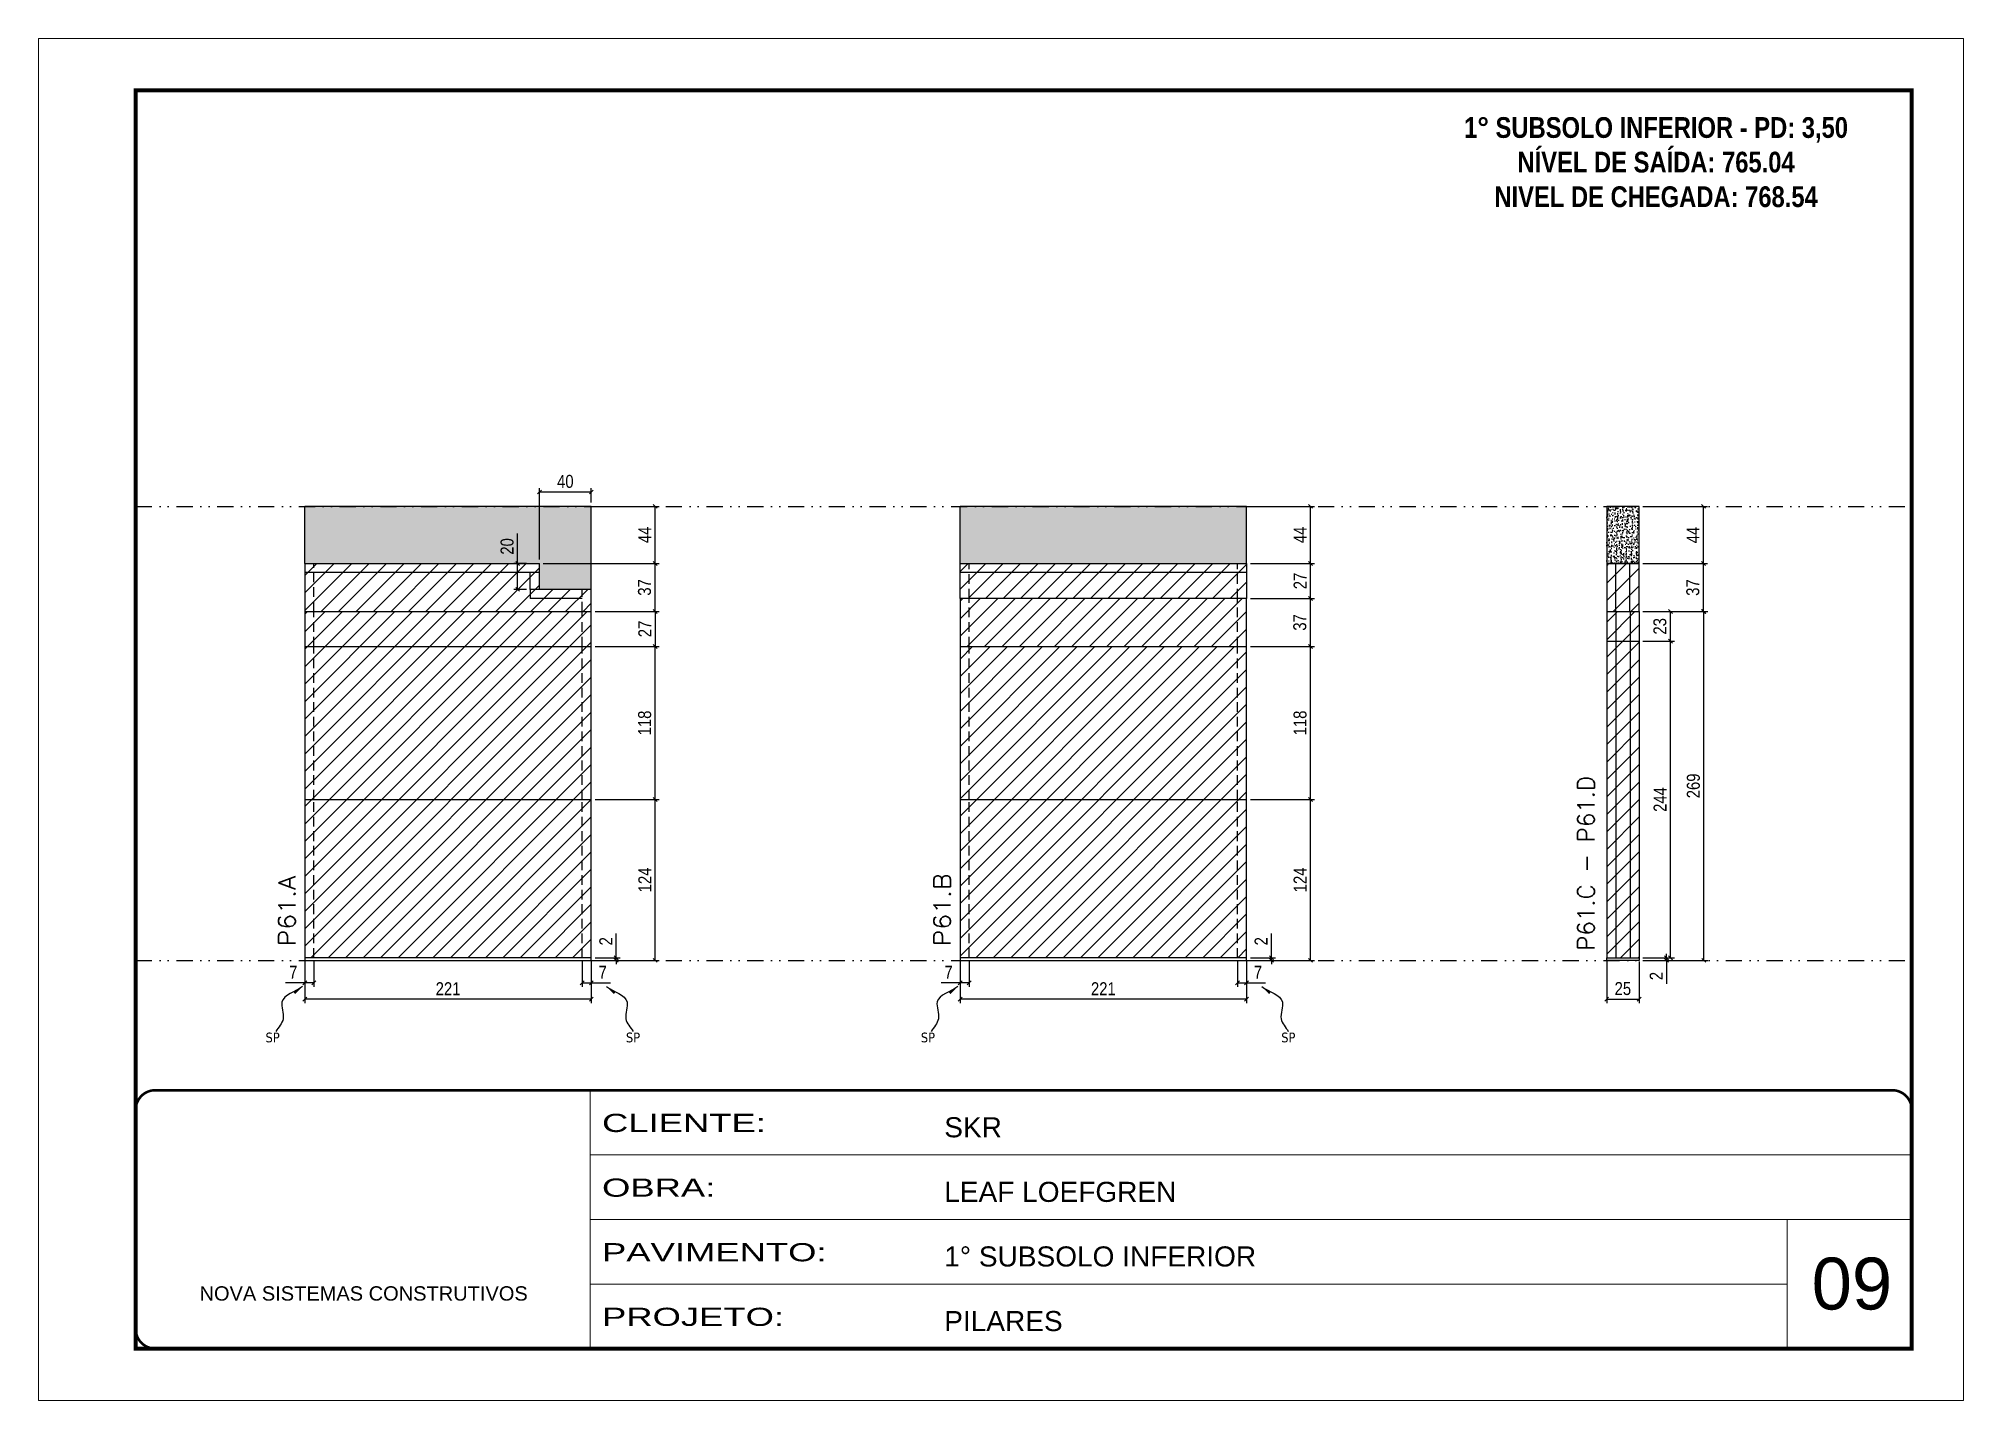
# Model space of a CAD drawing. Extents: x 14400 to 27878, y -21631 to 6985.
# Drawn here: x 14413 to 15898, y 3638 to 4688 of the extents above; entities that cross this region are included whole.
import ezdxf

# ---------------------------------------------------------------- set-up
doc = ezdxf.new("R2010")
doc.units = 0
for name, pattern in [('CONTINUO', [0]), ('DASHED', [0.75, 0.5, -0.25]), ('DIVIDE2', [0.625, 0.25, -0.125, 0, -0.125, 0, -0.125]), ('HIDDEN', [0.375, 0.25, -0.125])]:
    doc.linetypes.add(name, pattern=pattern)
for name, color, linetype, lineweight in [('CARIMBO', 255, 'Continuous', 9), ('Folhas', 255, 'Continuous', 9), ('Hachura', 251, 'Continuous', 9), ('SARRAFO DE PRESSAO', 251, 'DASHED', 9), ('Texto Seção', 7, 'Continuous', 15)]:
    doc.layers.add(name, color=color, linetype=linetype, lineweight=lineweight)
for name, color, linetype in [('COTA', 241, 'Continuous'), ('NOMENCLATURA', 7, 'Continuous'), ('Nível', 160, 'Continuous'), ('Painéis', 200, 'Continuous'), ('SARR_2.2x7', 40, 'Continuous'), ('Sarrafo de Pressão', 42, 'HIDDEN'), ('texto', 7, 'Continuous')]:
    doc.layers.add(name, color=color, linetype=linetype)
doc.styles.add('ARIAL', font='arial.ttf')
doc.styles.add('COTA TECNICA', font='techl___.ttf', dxfattribs={"height": 10})
doc.styles.add('COTA TECNICA-50', font='techl___.ttf', dxfattribs={"height": 10})
doc.styles.add('REGUA-120', font='ROMANS.shx', dxfattribs={"height": 15})
doc.styles.add('ROMANC', font='techb___.ttf', dxfattribs={"height": 2.5})
doc.styles.get("Standard").update_dxf_attribs({"font": 'arial.ttf'})
doc.styles.add('Tecnologia', font='')
doc.styles.get('Tecnologia').set_extended_font_data('Forgotten Futurist')
doc.dimstyles.new('COTA PAINEL-50', dxfattribs={"dimtxt": 10, "dimasz": 3, "dimexe": 3, "dimexo": 3, "dimgap": 3, "dimtad": 1, "dimdec": 1, "dimzin": 12, "dimdsep": 46, "dimtxsty": 'COTA TECNICA-50', "dimblk1": 'OBLIQUE', "dimblk2": 'OBLIQUE', "dimsah": 1, "dimcen": 0.9, "dimclrd": 4, "dimclre": 4, "dimclrt": 240, "dimadec": 1, "dimazin": 3, "dimtfac": 1, "dimtdec": 1, "dimtmove": 0, "dimatfit": 3, "dimfxl": 1, "dimtolj": 1, "dimtzin": 12, "dimarcsym": 0})
doc.dimstyles.new('PAINEL', dxfattribs={"dimtxt": 10, "dimasz": 3, "dimexe": 3, "dimexo": 3, "dimgap": 3, "dimtad": 1, "dimdec": 1, "dimzin": 12, "dimdsep": 46, "dimtxsty": 'COTA TECNICA', "dimblk1": 'OBLIQUE', "dimblk2": 'OBLIQUE', "dimsah": 1, "dimcen": 0.9, "dimclrd": 4, "dimclre": 4, "dimclrt": 240, "dimadec": 1, "dimazin": 3, "dimtfac": 1, "dimtdec": 1, "dimtmove": 0, "dimatfit": 3, "dimfxl": 1, "dimtolj": 1, "dimtzin": 12, "dimarcsym": 0})
doc.dimstyles.get("Standard").update_dxf_attribs({"dimtxt": 0.18, "dimasz": 0.18, "dimexe": 0.18, "dimexo": 0.0625, "dimgap": 0.09, "dimtad": 0, "dimtih": 1, "dimtoh": 1, "dimdec": 4, "dimzin": 0, "dimdsep": 46, "dimtxsty": 'Standard', "dimcen": 0.09, "dimadec": 0, "dimazin": 0, "dimtfac": 1, "dimtdec": 4, "dimtofl": 0, "dimtmove": 0, "dimatfit": 3, "dimfxl": 1, "dimtolj": 1, "dimtzin": 0, "dimarcsym": 0})

msp = doc.modelspace()

# ---------------------------------------------------------------- texts
at = {"layer": 'CARIMBO', "style": 'ARIAL'}
msp.add_text('09', height=40, dxfattribs=at).set_placement((15781.33, 3707.72))
at = {"layer": 'NOMENCLATURA', "color": 2, "insert": (15661.31, 4653.64), "char_height": 16, "attachment_point": 2, "style": 'ROMANC'}
msp.add_mtext_dynamic_manual_height_columns('\\P1° SUBSOLO INFERIOR - PD: 3,50\\PNÍVEL DE SAÍDA: 765.04\\PNIVEL DE CHEGADA: 768.54', width=432.3511, gutter_width=1, heights=[0], dxfattribs=at)
at = {"layer": 'texto', "color": 0, "char_height": 7.5, "attachment_point": 5}
for insert in [(14594.09, 3917.37), (14872.12, 3917.37), (15099.6, 3917.37), (15377.63, 3917.37)]:
    msp.add_mtext('{\\fTahoma|b0|i0|c0|p34;\\C4;SP}', dxfattribs=dict(at, insert=insert))
at = {"layer": 'Texto Seção', "style": 'REGUA-120', "width": 1.1}
for s, p in [('P61.A', (14611.62, 3987.62)), ('P61.B', (15117.13, 3987.62))]:
    msp.add_text(s, height=13, rotation=90, dxfattribs=at).set_placement(p)
at = {"layer": 'Texto Seção', "insert": (15613.76, 3984.27), "char_height": 13, "width": 370.6998, "attachment_point": 7, "rotation": 90, "style": 'REGUA-120'}
msp.add_mtext('P61.C - P61.D', dxfattribs=at)

# ---------------------------------------------------------------- blocks, each defined once
blk = doc.blocks.new('9999999999')
at = {"color": 30, "linetype": 'CONTINUO'}
for p, q in [((98564.6, 34230.2), (98564.6, 34429.4)), ((98564.6, 34379.6), (99584, 34379.6)), ((98564.6, 34329.8), (99488, 34329.8)), ((99584, 34329.8), (99488, 34329.8)), ((99488, 34329.8), (99488, 34230.2)), ((98564.6, 34280), (99488, 34280))]:
    blk.add_line(p, q, dxfattribs=at)
at = {"color": 30, "linetype": 'CONTINUO', "const_width": 2}
blk.add_lwpolyline([(99584, 34230.2), (99584, 34414.4, 0.414214), (99569, 34429.4), (98229, 34429.4, 0.414214), (98214, 34414.4), (98214, 34245.2, 0.414214), (98229, 34230.2), (99584, 34230.2)], format="xyb", dxfattribs=at)
at = {"layer": 'Folhas'}
blk.add_lwpolyline([(98139, 34190.2), (99624, 34190.2), (99624, 35240.2), (98139, 35240.2)], close=True, dxfattribs=at)
at = {"layer": 'Folhas', "color": 30, "const_width": 3}
blk.add_lwpolyline([(98214, 34230.2), (99584, 34230.2), (99584, 35200.2), (98214, 35200.2)], close=True, dxfattribs=at)
at = {"color": 7, "linetype": 'Continuous', "ltscale": 5, "style": 'ARIAL'}
for s, height, p in [('SKR', 15.48, (98837.7, 34393.1)), ('LEAF LOEFGREN', 15.483, (98837.7, 34343.3)), ('1° SUBSOLO INFERIOR', 15.483, (98837.7, 34293.5)), ('NOVA SISTEMAS CONSTRUTIVOS', 11.059, (98263.2, 34267.2)), ('PILARES', 15.48, (98837.7, 34243.7))]:
    blk.add_text(s, height=height, dxfattribs=at).set_placement(p)
at = {"layer": 'Folhas', "color": 7, "style": 'Tecnologia', "width": 1.5}
for s, p in [('CLIENTE:', (98573.7, 34397.2)), ('OBRA:', (98573.7, 34347.3)), ('PAVIMENTO:', (98573.7, 34297.5)), ('PROJETO:', (98573.7, 34247.7))]:
    blk.add_text(s, height=14, dxfattribs=at).set_placement(p)
blk = doc.blocks.new('_Oblique')
at = {"color": 0, "linetype": 'ByBlock', "lineweight": -2}
blk.add_line((-0.5, -0.5), (0.5, 0.5), dxfattribs=at)
blk = doc.blocks.new('*D3235')
at = {"layer": 'COTA', "color": 4, "lineweight": -2, "transparency": 16777216}
for p, q in [((14618.9, 3975.9), (14618.9, 3944)), ((14839.9, 3975.9), (14839.9, 3944)), ((14839.9, 3947), (14618.9, 3947))]:
    blk.add_line(p, q, dxfattribs=at)
at = {"layer": 'Defpoints', "color": 0, "transparency": 16777216}
for p in [(14618.9, 3978.9), (14839.9, 3978.9), (14618.9, 3947)]:
    blk.add_point(p, dxfattribs=at)
at = {"layer": 'COTA', "color": 4, "lineweight": -2, "transparency": 16777216, "xscale": 3, "yscale": 3, "zscale": 3, "rotation": 180}
blk.add_blockref('_Oblique', (14618.9, 3947), dxfattribs=at)
at = {"layer": 'COTA', "color": 4, "lineweight": -2, "transparency": 16777216, "xscale": 3, "yscale": 3, "zscale": 3}
blk.add_blockref('_Oblique', (14839.9, 3947), dxfattribs=at)
at = {"layer": 'COTA', "color": 240, "transparency": 16777216, "insert": (14729.4, 3955), "char_height": 10, "attachment_point": 5, "style": 'COTA TECNICA'}
blk.add_mtext('\\A1;221', dxfattribs=at)
blk = doc.blocks.new('*D3236')
at = {"layer": 'COTA', "color": 4, "lineweight": -2, "transparency": 16777216}
for p, q in [((14832.9, 3975.9), (14832.9, 3956.6)), ((14839.9, 3973.9), (14839.9, 3956.6)), ((14832.9, 3959.6), (14839.9, 3959.6)), ((14839.9, 3959.6), (14854.6, 3959.6))]:
    blk.add_line(p, q, dxfattribs=at)
at = {"layer": 'Defpoints', "color": 0, "transparency": 16777216}
for p in [(14832.9, 3978.9), (14839.9, 3976.9), (14839.9, 3959.6)]:
    blk.add_point(p, dxfattribs=at)
at = {"layer": 'COTA', "color": 4, "lineweight": -2, "transparency": 16777216, "xscale": 3, "yscale": 3, "zscale": 3, "rotation": 180}
blk.add_blockref('_Oblique', (14832.9, 3959.6), dxfattribs=at)
at = {"layer": 'COTA', "color": 4, "lineweight": -2, "transparency": 16777216, "xscale": 3, "yscale": 3, "zscale": 3}
blk.add_blockref('_Oblique', (14839.9, 3959.6), dxfattribs=at)
at = {"layer": 'COTA', "color": 240, "transparency": 16777216, "insert": (14848.7, 3967.7), "char_height": 10, "attachment_point": 5, "style": 'COTA TECNICA-50'}
blk.add_mtext('\\A1;7', dxfattribs=at)
blk = doc.blocks.new('*D3237')
at = {"layer": 'COTA', "color": 4, "lineweight": -2, "transparency": 16777216}
for p, q in [((14618.9, 3973.9), (14618.9, 3956.6)), ((14625.9, 3975.9), (14625.9, 3956.6)), ((14618.9, 3959.6), (14604.1, 3959.6)), ((14625.9, 3959.6), (14618.9, 3959.6))]:
    blk.add_line(p, q, dxfattribs=at)
at = {"layer": 'Defpoints', "color": 0, "transparency": 16777216}
for p in [(14618.9, 3976.9), (14625.9, 3978.9), (14618.9, 3959.6)]:
    blk.add_point(p, dxfattribs=at)
at = {"layer": 'COTA', "color": 4, "lineweight": -2, "transparency": 16777216, "xscale": 3, "yscale": 3, "zscale": 3, "rotation": 180}
blk.add_blockref('_Oblique', (14618.9, 3959.6), dxfattribs=at)
at = {"layer": 'COTA', "color": 4, "lineweight": -2, "transparency": 16777216, "xscale": 3, "yscale": 3, "zscale": 3}
blk.add_blockref('_Oblique', (14625.9, 3959.6), dxfattribs=at)
at = {"layer": 'COTA', "color": 240, "transparency": 16777216, "insert": (14610, 3967.7), "char_height": 10, "attachment_point": 5, "style": 'COTA TECNICA-50'}
blk.add_mtext('\\A1;7', dxfattribs=at)
blk = doc.blocks.new('*D3238')
at = {"layer": 'COTA', "color": 4, "lineweight": -2, "transparency": 16777216}
for p, q in [((14859.1, 3978.9), (14859.1, 3997.7)), ((14842.9, 3978.9), (14862.1, 3978.9)), ((14842.9, 3976.9), (14862.1, 3976.9)), ((14859.1, 3976.9), (14859.1, 3978.9)), ((14859.1, 3976.9), (14859.1, 3973.9))]:
    blk.add_line(p, q, dxfattribs=at)
at = {"layer": 'Defpoints', "color": 0, "transparency": 16777216}
for p in [(14839.9, 3978.9), (14839.9, 3976.9), (14859.1, 3976.9)]:
    blk.add_point(p, dxfattribs=at)
at = {"layer": 'COTA', "color": 4, "lineweight": -2, "transparency": 16777216, "xscale": 3, "yscale": 3, "zscale": 3}
for p, rotation in [((14859.1, 3978.9), 270), ((14859.1, 3976.9), 90)]:
    blk.add_blockref('_Oblique', p, dxfattribs=dict(at, rotation=rotation))
at = {"layer": 'COTA', "color": 240, "transparency": 16777216, "insert": (14851.1, 3991.6), "char_height": 10, "attachment_point": 5, "rotation": 90, "style": 'COTA TECNICA-50'}
blk.add_mtext('\\A1;2', dxfattribs=at)
blk = doc.blocks.new('*D3249')
at = {"layer": 'COTA', "color": 4, "lineweight": -2, "transparency": 16777216}
for p, q in [((14842.9, 4326.9), (14892.2, 4326.9)), ((14889.2, 4282.9), (14889.2, 4326.9)), ((14802.9, 4282.9), (14892.2, 4282.9))]:
    blk.add_line(p, q, dxfattribs=at)
at = {"layer": 'Defpoints', "color": 0, "transparency": 16777216}
for p in [(14839.9, 4326.9), (14889.2, 4326.9), (14799.9, 4282.9)]:
    blk.add_point(p, dxfattribs=at)
at = {"layer": 'COTA', "color": 4, "lineweight": -2, "transparency": 16777216, "xscale": 3, "yscale": 3, "zscale": 3}
for p, rotation in [((14889.2, 4326.9), 90), ((14889.2, 4282.9), 270)]:
    blk.add_blockref('_Oblique', p, dxfattribs=dict(at, rotation=rotation))
at = {"layer": 'COTA', "color": 240, "transparency": 16777216, "insert": (14881.2, 4304.9), "char_height": 10, "attachment_point": 5, "rotation": 90, "style": 'COTA TECNICA-50'}
blk.add_mtext('\\A1;44', dxfattribs=at)
blk = doc.blocks.new('*D3239')
at = {"layer": 'COTA', "color": 4, "lineweight": -2, "transparency": 16777216}
for p, q in [((14842.9, 4218.9), (14892.2, 4218.9)), ((14889.2, 4100.9), (14889.2, 4218.9)), ((14842.9, 4100.9), (14892.2, 4100.9))]:
    blk.add_line(p, q, dxfattribs=at)
at = {"layer": 'Defpoints', "color": 0, "transparency": 16777216}
for p in [(14839.9, 4218.9), (14889.2, 4218.9), (14839.9, 4100.9)]:
    blk.add_point(p, dxfattribs=at)
at = {"layer": 'COTA', "color": 4, "lineweight": -2, "transparency": 16777216, "xscale": 3, "yscale": 3, "zscale": 3}
for p, rotation in [((14889.2, 4218.9), 90), ((14889.2, 4100.9), 270)]:
    blk.add_blockref('_Oblique', p, dxfattribs=dict(at, rotation=rotation))
at = {"layer": 'COTA', "color": 240, "transparency": 16777216, "insert": (14881.1, 4159.9), "char_height": 10, "attachment_point": 5, "rotation": 90, "style": 'COTA TECNICA-50'}
blk.add_mtext('\\A1;118', dxfattribs=at)
blk = doc.blocks.new('*D3250')
at = {"layer": 'COTA', "color": 4, "linetype": 'ByBlock', "lineweight": -2, "transparency": 16777216}
for p, q in [((14842.9, 4100.9), (14892.2, 4100.9)), ((14889.2, 3976.9), (14889.2, 4100.9)), ((14842.9, 3976.9), (14892.2, 3976.9))]:
    blk.add_line(p, q, dxfattribs=at)
at = {"layer": 'Defpoints', "color": 0, "linetype": 'ByBlock', "transparency": 16777216}
for p in [(14839.9, 4100.9), (14889.2, 4100.9), (14839.9, 3976.9)]:
    blk.add_point(p, dxfattribs=at)
at = {"layer": 'COTA', "color": 4, "linetype": 'ByBlock', "lineweight": -2, "transparency": 16777216, "xscale": 3, "yscale": 3, "zscale": 3}
for p, rotation in [((14889.2, 4100.9), 90), ((14889.2, 3976.9), 270)]:
    blk.add_blockref('_Oblique', p, dxfattribs=dict(at, rotation=rotation))
at = {"layer": 'COTA', "color": 240, "linetype": 'ByBlock', "transparency": 16777216, "insert": (14881.2, 4038.9), "char_height": 10, "attachment_point": 5, "rotation": 90, "style": 'COTA TECNICA'}
blk.add_mtext('\\A1;124', dxfattribs=at)
blk = doc.blocks.new('*D3251')
at = {"layer": 'COTA', "color": 4, "linetype": 'ByBlock', "lineweight": -2, "transparency": 16777216}
for p, q in [((14842.9, 4100.9), (14892.2, 4100.9)), ((14889.2, 3976.9), (14889.2, 4100.9)), ((14842.9, 3976.9), (14892.2, 3976.9))]:
    blk.add_line(p, q, dxfattribs=at)
at = {"layer": 'Defpoints', "color": 0, "linetype": 'ByBlock', "transparency": 16777216}
for p in [(14839.9, 4100.9), (14889.2, 4100.9), (14839.9, 3976.9)]:
    blk.add_point(p, dxfattribs=at)
at = {"layer": 'COTA', "color": 4, "linetype": 'ByBlock', "lineweight": -2, "transparency": 16777216, "xscale": 3, "yscale": 3, "zscale": 3}
for p, rotation in [((14889.2, 4100.9), 90), ((14889.2, 3976.9), 270)]:
    blk.add_blockref('_Oblique', p, dxfattribs=dict(at, rotation=rotation))
at = {"layer": 'COTA', "color": 240, "linetype": 'ByBlock', "transparency": 16777216, "insert": (14881.2, 4038.9), "char_height": 10, "attachment_point": 5, "rotation": 90, "style": 'COTA TECNICA'}
blk.add_mtext('\\A1;124', dxfattribs=at)
blk = doc.blocks.new('*D3240')
at = {"layer": 'COTA', "color": 4, "lineweight": -2, "transparency": 16777216}
for p, q in [((15623.2, 3975.9), (15623.2, 3944)), ((15648.2, 3975.9), (15648.2, 3944)), ((15623.2, 3947), (15648.2, 3947))]:
    blk.add_line(p, q, dxfattribs=at)
at = {"layer": 'Defpoints', "color": 0, "transparency": 16777216}
for p in [(15623.2, 3978.9), (15648.2, 3978.9), (15648.2, 3947)]:
    blk.add_point(p, dxfattribs=at)
at = {"layer": 'COTA', "color": 4, "lineweight": -2, "transparency": 16777216, "xscale": 3, "yscale": 3, "zscale": 3, "rotation": 180}
blk.add_blockref('_Oblique', (15623.2, 3947), dxfattribs=at)
at = {"layer": 'COTA', "color": 4, "lineweight": -2, "transparency": 16777216, "xscale": 3, "yscale": 3, "zscale": 3}
blk.add_blockref('_Oblique', (15648.2, 3947), dxfattribs=at)
at = {"layer": 'COTA', "color": 240, "transparency": 16777216, "insert": (15635.7, 3955.1), "char_height": 10, "attachment_point": 5, "style": 'COTA TECNICA'}
blk.add_mtext('\\A1;25', dxfattribs=at)
blk = doc.blocks.new('*D3241')
at = {"layer": 'COTA', "color": 4, "lineweight": -2, "transparency": 16777216}
for p, q in [((15669.4, 3978.9), (15669.4, 3981.9)), ((15651.2, 3978.9), (15672.4, 3978.9)), ((15651.2, 3976.9), (15672.4, 3976.9)), ((15669.4, 3978.9), (15669.4, 3976.9)), ((15669.4, 3976.9), (15669.4, 3958.7))]:
    blk.add_line(p, q, dxfattribs=at)
at = {"layer": 'Defpoints', "color": 0, "transparency": 16777216}
for p in [(15648.2, 3978.9), (15648.2, 3976.9), (15669.4, 3978.9)]:
    blk.add_point(p, dxfattribs=at)
at = {"layer": 'COTA', "color": 4, "lineweight": -2, "transparency": 16777216, "xscale": 3, "yscale": 3, "zscale": 3}
for p, rotation in [((15669.4, 3978.9), 270), ((15669.4, 3976.9), 90)]:
    blk.add_blockref('_Oblique', p, dxfattribs=dict(at, rotation=rotation))
at = {"layer": 'COTA', "color": 240, "transparency": 16777216, "insert": (15661.4, 3964.8), "char_height": 10, "attachment_point": 5, "rotation": 90, "style": 'COTA TECNICA-50'}
blk.add_mtext('\\A1;2', dxfattribs=at)
blk = doc.blocks.new('*D3242')
at = {"layer": 'COTA', "color": 4, "lineweight": -2, "transparency": 16777216}
for p, q in [((15651.2, 4245.9), (15701.2, 4245.9)), ((15698.2, 3976.9), (15698.2, 4245.9)), ((15651.2, 3976.9), (15701.2, 3976.9))]:
    blk.add_line(p, q, dxfattribs=at)
at = {"layer": 'Defpoints', "color": 0, "transparency": 16777216}
for p in [(15648.2, 4245.9), (15698.2, 4245.9), (15648.2, 3976.9)]:
    blk.add_point(p, dxfattribs=at)
at = {"layer": 'COTA', "color": 4, "lineweight": -2, "transparency": 16777216, "xscale": 3, "yscale": 3, "zscale": 3}
for p, rotation in [((15698.2, 4245.9), 90), ((15698.2, 3976.9), 270)]:
    blk.add_blockref('_Oblique', p, dxfattribs=dict(at, rotation=rotation))
at = {"layer": 'COTA', "color": 240, "transparency": 16777216, "insert": (15690.1, 4111.4), "char_height": 10, "attachment_point": 5, "rotation": 90, "style": 'COTA TECNICA-50'}
blk.add_mtext('\\A1;269', dxfattribs=at)
blk = doc.blocks.new('*D3252')
at = {"layer": 'COTA', "color": 4, "lineweight": -2, "transparency": 16777216}
for p, q in [((15651.2, 4222.9), (15675.5, 4222.9)), ((15672.5, 3978.9), (15672.5, 4222.9)), ((15651.2, 3978.9), (15675.5, 3978.9))]:
    blk.add_line(p, q, dxfattribs=at)
at = {"layer": 'Defpoints', "color": 0, "transparency": 16777216}
for p in [(15648.2, 4222.9), (15672.5, 4222.9), (15648.2, 3978.9)]:
    blk.add_point(p, dxfattribs=at)
at = {"layer": 'COTA', "color": 4, "lineweight": -2, "transparency": 16777216, "xscale": 3, "yscale": 3, "zscale": 3}
for p, rotation in [((15672.5, 4222.9), 90), ((15672.5, 3978.9), 270)]:
    blk.add_blockref('_Oblique', p, dxfattribs=dict(at, rotation=rotation))
at = {"layer": 'COTA', "color": 240, "transparency": 16777216, "insert": (15664.4, 4100.9), "char_height": 10, "attachment_point": 5, "rotation": 90, "style": 'COTA TECNICA'}
blk.add_mtext('\\A1;244', dxfattribs=at)
blk = doc.blocks.new('*D3253')
at = {"layer": 'COTA', "color": 4, "lineweight": -2, "transparency": 16777216}
for p, q in [((15651.2, 4245.9), (15675.5, 4245.9)), ((15672.5, 4222.9), (15672.5, 4245.9)), ((15651.2, 4222.9), (15675.5, 4222.9))]:
    blk.add_line(p, q, dxfattribs=at)
at = {"layer": 'Defpoints', "color": 0, "transparency": 16777216}
for p in [(15648.2, 4245.9), (15672.5, 4245.9), (15648.2, 4222.9)]:
    blk.add_point(p, dxfattribs=at)
at = {"layer": 'COTA', "color": 4, "lineweight": -2, "transparency": 16777216, "xscale": 3, "yscale": 3, "zscale": 3}
for p, rotation in [((15672.5, 4245.9), 90), ((15672.5, 4222.9), 270)]:
    blk.add_blockref('_Oblique', p, dxfattribs=dict(at, rotation=rotation))
at = {"layer": 'COTA', "color": 240, "transparency": 16777216, "insert": (15664.3, 4234.4), "char_height": 10, "attachment_point": 5, "rotation": 90, "style": 'COTA TECNICA'}
blk.add_mtext('\\A1;23', dxfattribs=at)
blk = doc.blocks.new('*D3254')
at = {"layer": 'COTA', "color": 4, "lineweight": -2, "transparency": 16777216}
for p, q in [((15651.2, 4326.9), (15700.9, 4326.9)), ((15697.9, 4282.8), (15697.9, 4326.9)), ((15651.2, 4282.8), (15700.9, 4282.8))]:
    blk.add_line(p, q, dxfattribs=at)
at = {"layer": 'Defpoints', "color": 0, "transparency": 16777216}
for p in [(15648.2, 4326.9), (15697.9, 4326.9), (15648.2, 4282.8)]:
    blk.add_point(p, dxfattribs=at)
at = {"layer": 'COTA', "color": 4, "lineweight": -2, "transparency": 16777216, "xscale": 3, "yscale": 3, "zscale": 3}
for p, rotation in [((15697.9, 4326.9), 90), ((15697.9, 4282.8), 270)]:
    blk.add_blockref('_Oblique', p, dxfattribs=dict(at, rotation=rotation))
at = {"layer": 'COTA', "color": 240, "transparency": 16777216, "insert": (15689.8, 4304.8), "char_height": 10, "attachment_point": 5, "rotation": 90, "style": 'COTA TECNICA'}
blk.add_mtext('\\A1;44', dxfattribs=at)
blk = doc.blocks.new('*D3255')
at = {"layer": 'COTA', "color": 4, "lineweight": -2, "transparency": 16777216}
for p, q in [((15651.2, 4282.8), (15700.9, 4282.8)), ((15697.9, 4245.8), (15697.9, 4282.8)), ((15651.2, 4245.8), (15700.9, 4245.8))]:
    blk.add_line(p, q, dxfattribs=at)
at = {"layer": 'Defpoints', "color": 0, "transparency": 16777216}
for p in [(15648.2, 4282.8), (15697.9, 4282.8), (15648.2, 4245.8)]:
    blk.add_point(p, dxfattribs=at)
at = {"layer": 'COTA', "color": 4, "lineweight": -2, "transparency": 16777216, "xscale": 3, "yscale": 3, "zscale": 3}
for p, rotation in [((15697.9, 4282.8), 90), ((15697.9, 4245.8), 270)]:
    blk.add_blockref('_Oblique', p, dxfattribs=dict(at, rotation=rotation))
at = {"layer": 'COTA', "color": 240, "transparency": 16777216, "insert": (15689.7, 4264.3), "char_height": 10, "attachment_point": 5, "rotation": 90, "style": 'COTA TECNICA'}
blk.add_mtext('\\A1;37', dxfattribs=at)
blk = doc.blocks.new('*D3256')
at = {"layer": 'COTA', "color": 4, "lineweight": -2, "transparency": 16777216}
for p, q in [((14802.9, 4282.9), (14892.2, 4282.9)), ((14889.2, 4245.9), (14889.2, 4282.9)), ((14842.9, 4245.9), (14892.2, 4245.9))]:
    blk.add_line(p, q, dxfattribs=at)
at = {"layer": 'Defpoints', "color": 0, "transparency": 16777216}
for p in [(14799.9, 4282.9), (14889.2, 4282.9), (14839.9, 4245.9)]:
    blk.add_point(p, dxfattribs=at)
at = {"layer": 'COTA', "color": 4, "lineweight": -2, "transparency": 16777216, "xscale": 3, "yscale": 3, "zscale": 3}
for p, rotation in [((14889.2, 4282.9), 90), ((14889.2, 4245.9), 270)]:
    blk.add_blockref('_Oblique', p, dxfattribs=dict(at, rotation=rotation))
at = {"layer": 'COTA', "color": 240, "transparency": 16777216, "insert": (14881, 4264.4), "char_height": 10, "attachment_point": 5, "rotation": 90, "style": 'COTA TECNICA'}
blk.add_mtext('\\A1;37', dxfattribs=at)
blk = doc.blocks.new('*D3257')
at = {"layer": 'COTA', "color": 4, "lineweight": -2, "transparency": 16777216}
for p, q in [((14842.9, 4245.9), (14892.2, 4245.9)), ((14889.2, 4245.9), (14889.2, 4218.9)), ((14842.9, 4218.9), (14892.2, 4218.9))]:
    blk.add_line(p, q, dxfattribs=at)
at = {"layer": 'Defpoints', "color": 0, "transparency": 16777216}
for p in [(14839.9, 4245.9), (14839.9, 4218.9), (14889.2, 4218.9)]:
    blk.add_point(p, dxfattribs=at)
at = {"layer": 'COTA', "color": 4, "lineweight": -2, "transparency": 16777216, "xscale": 3, "yscale": 3, "zscale": 3}
for p, rotation in [((14889.2, 4245.9), 90), ((14889.2, 4218.9), 270)]:
    blk.add_blockref('_Oblique', p, dxfattribs=dict(at, rotation=rotation))
at = {"layer": 'COTA', "color": 240, "transparency": 16777216, "insert": (14881.2, 4232.4), "char_height": 10, "attachment_point": 5, "rotation": 90, "style": 'COTA TECNICA'}
blk.add_mtext('\\A1;27', dxfattribs=at)
blk = doc.blocks.new('*D3258')
at = {"layer": 'COTA', "color": 4, "lineweight": -2, "transparency": 16777216}
for p, q in [((14799.9, 4285.9), (14799.9, 4341)), ((14799.9, 4338), (14839.9, 4338)), ((14839.9, 4329.9), (14839.9, 4341))]:
    blk.add_line(p, q, dxfattribs=at)
at = {"layer": 'Defpoints', "color": 0, "transparency": 16777216}
for p in [(14839.9, 4338), (14839.9, 4326.9), (14799.9, 4282.9)]:
    blk.add_point(p, dxfattribs=at)
at = {"layer": 'COTA', "color": 4, "lineweight": -2, "transparency": 16777216, "xscale": 3, "yscale": 3, "zscale": 3, "rotation": 180}
blk.add_blockref('_Oblique', (14799.9, 4338), dxfattribs=at)
at = {"layer": 'COTA', "color": 4, "lineweight": -2, "transparency": 16777216, "xscale": 3, "yscale": 3, "zscale": 3}
blk.add_blockref('_Oblique', (14839.9, 4338), dxfattribs=at)
at = {"layer": 'COTA', "color": 240, "transparency": 16777216, "insert": (14819.9, 4346.1), "char_height": 10, "attachment_point": 5, "style": 'COTA TECNICA'}
blk.add_mtext('\\A1;40', dxfattribs=at)
blk = doc.blocks.new('*D3259')
at = {"layer": 'COTA', "color": 4, "lineweight": -2, "transparency": 16777216}
for p, q in [((14783.1, 4282.9), (14783.1, 4306.1)), ((14789.9, 4282.9), (14780.1, 4282.9)), ((14783.1, 4262.9), (14783.1, 4282.9)), ((14789.9, 4262.9), (14780.1, 4262.9))]:
    blk.add_line(p, q, dxfattribs=at)
at = {"layer": 'Defpoints', "color": 0, "transparency": 16777216}
for p in [(14783.1, 4282.9), (14792.9, 4282.9), (14792.9, 4262.9)]:
    blk.add_point(p, dxfattribs=at)
at = {"layer": 'COTA', "color": 4, "lineweight": -2, "transparency": 16777216, "xscale": 3, "yscale": 3, "zscale": 3}
for p, rotation in [((14783.1, 4282.9), 90), ((14783.1, 4262.9), 270)]:
    blk.add_blockref('_Oblique', p, dxfattribs=dict(at, rotation=rotation))
at = {"layer": 'COTA', "color": 240, "transparency": 16777216, "insert": (14775, 4296), "char_height": 10, "attachment_point": 5, "rotation": 90, "style": 'COTA TECNICA'}
blk.add_mtext('\\A1;20', dxfattribs=at)
blk = doc.blocks.new('*D3243')
at = {"layer": 'COTA', "color": 4, "lineweight": -2, "transparency": 16777216}
for p, q in [((15124.4, 3975.9), (15124.4, 3944)), ((15345.4, 3975.9), (15345.4, 3944)), ((15345.4, 3947), (15124.4, 3947))]:
    blk.add_line(p, q, dxfattribs=at)
at = {"layer": 'Defpoints', "color": 0, "transparency": 16777216}
for p in [(15124.4, 3978.9), (15345.4, 3978.9), (15124.4, 3947)]:
    blk.add_point(p, dxfattribs=at)
at = {"layer": 'COTA', "color": 4, "lineweight": -2, "transparency": 16777216, "xscale": 3, "yscale": 3, "zscale": 3, "rotation": 180}
blk.add_blockref('_Oblique', (15124.4, 3947), dxfattribs=at)
at = {"layer": 'COTA', "color": 4, "lineweight": -2, "transparency": 16777216, "xscale": 3, "yscale": 3, "zscale": 3}
blk.add_blockref('_Oblique', (15345.4, 3947), dxfattribs=at)
at = {"layer": 'COTA', "color": 240, "transparency": 16777216, "insert": (15234.9, 3955), "char_height": 10, "attachment_point": 5, "style": 'COTA TECNICA'}
blk.add_mtext('\\A1;221', dxfattribs=at)
blk = doc.blocks.new('*D3244')
at = {"layer": 'COTA', "color": 4, "lineweight": -2, "transparency": 16777216}
for p, q in [((15338.4, 3975.9), (15338.4, 3956.6)), ((15345.4, 3973.9), (15345.4, 3956.6)), ((15338.4, 3959.6), (15345.4, 3959.6)), ((15345.4, 3959.6), (15360.1, 3959.6))]:
    blk.add_line(p, q, dxfattribs=at)
at = {"layer": 'Defpoints', "color": 0, "transparency": 16777216}
for p in [(15338.4, 3978.9), (15345.4, 3976.9), (15345.4, 3959.6)]:
    blk.add_point(p, dxfattribs=at)
at = {"layer": 'COTA', "color": 4, "lineweight": -2, "transparency": 16777216, "xscale": 3, "yscale": 3, "zscale": 3, "rotation": 180}
blk.add_blockref('_Oblique', (15338.4, 3959.6), dxfattribs=at)
at = {"layer": 'COTA', "color": 4, "lineweight": -2, "transparency": 16777216, "xscale": 3, "yscale": 3, "zscale": 3}
blk.add_blockref('_Oblique', (15345.4, 3959.6), dxfattribs=at)
at = {"layer": 'COTA', "color": 240, "transparency": 16777216, "insert": (15354.2, 3967.7), "char_height": 10, "attachment_point": 5, "style": 'COTA TECNICA-50'}
blk.add_mtext('\\A1;7', dxfattribs=at)
blk = doc.blocks.new('*D3245')
at = {"layer": 'COTA', "color": 4, "lineweight": -2, "transparency": 16777216}
for p, q in [((15124.4, 3973.9), (15124.4, 3956.6)), ((15131.4, 3975.9), (15131.4, 3956.6)), ((15124.4, 3959.6), (15109.7, 3959.6)), ((15131.4, 3959.6), (15124.4, 3959.6))]:
    blk.add_line(p, q, dxfattribs=at)
at = {"layer": 'Defpoints', "color": 0, "transparency": 16777216}
for p in [(15124.4, 3976.9), (15131.4, 3978.9), (15124.4, 3959.6)]:
    blk.add_point(p, dxfattribs=at)
at = {"layer": 'COTA', "color": 4, "lineweight": -2, "transparency": 16777216, "xscale": 3, "yscale": 3, "zscale": 3, "rotation": 180}
blk.add_blockref('_Oblique', (15124.4, 3959.6), dxfattribs=at)
at = {"layer": 'COTA', "color": 4, "lineweight": -2, "transparency": 16777216, "xscale": 3, "yscale": 3, "zscale": 3}
blk.add_blockref('_Oblique', (15131.4, 3959.6), dxfattribs=at)
at = {"layer": 'COTA', "color": 240, "transparency": 16777216, "insert": (15115.5, 3967.7), "char_height": 10, "attachment_point": 5, "style": 'COTA TECNICA-50'}
blk.add_mtext('\\A1;7', dxfattribs=at)
blk = doc.blocks.new('*D3246')
at = {"layer": 'COTA', "color": 4, "lineweight": -2, "transparency": 16777216}
for p, q in [((15364.6, 3978.9), (15364.6, 3997.7)), ((15348.4, 3978.9), (15367.6, 3978.9)), ((15348.4, 3976.9), (15367.6, 3976.9)), ((15364.6, 3976.9), (15364.6, 3978.9)), ((15364.6, 3976.9), (15364.6, 3973.9))]:
    blk.add_line(p, q, dxfattribs=at)
at = {"layer": 'Defpoints', "color": 0, "transparency": 16777216}
for p in [(15345.4, 3978.9), (15345.4, 3976.9), (15364.6, 3976.9)]:
    blk.add_point(p, dxfattribs=at)
at = {"layer": 'COTA', "color": 4, "lineweight": -2, "transparency": 16777216, "xscale": 3, "yscale": 3, "zscale": 3}
for p, rotation in [((15364.6, 3978.9), 270), ((15364.6, 3976.9), 90)]:
    blk.add_blockref('_Oblique', p, dxfattribs=dict(at, rotation=rotation))
at = {"layer": 'COTA', "color": 240, "transparency": 16777216, "insert": (15356.6, 3991.6), "char_height": 10, "attachment_point": 5, "rotation": 90, "style": 'COTA TECNICA-50'}
blk.add_mtext('\\A1;2', dxfattribs=at)
blk = doc.blocks.new('*D3260')
at = {"layer": 'COTA', "color": 4, "lineweight": -2, "transparency": 16777216}
for p, q in [((15348.4, 4326.9), (15397.7, 4326.9)), ((15394.7, 4282.9), (15394.7, 4326.9)), ((15348.4, 4282.9), (15397.7, 4282.9))]:
    blk.add_line(p, q, dxfattribs=at)
at = {"layer": 'Defpoints', "color": 0, "transparency": 16777216}
for p in [(15345.4, 4326.9), (15394.7, 4326.9), (15345.4, 4282.9)]:
    blk.add_point(p, dxfattribs=at)
at = {"layer": 'COTA', "color": 4, "lineweight": -2, "transparency": 16777216, "xscale": 3, "yscale": 3, "zscale": 3}
for p, rotation in [((15394.7, 4326.9), 90), ((15394.7, 4282.9), 270)]:
    blk.add_blockref('_Oblique', p, dxfattribs=dict(at, rotation=rotation))
at = {"layer": 'COTA', "color": 240, "transparency": 16777216, "insert": (15386.7, 4304.9), "char_height": 10, "attachment_point": 5, "rotation": 90, "style": 'COTA TECNICA-50'}
blk.add_mtext('\\A1;44', dxfattribs=at)
blk = doc.blocks.new('*D3247')
at = {"layer": 'COTA', "color": 4, "lineweight": -2, "transparency": 16777216}
for p, q in [((15348.4, 4218.9), (15397.7, 4218.9)), ((15394.7, 4100.9), (15394.7, 4218.9)), ((15348.4, 4100.9), (15397.7, 4100.9))]:
    blk.add_line(p, q, dxfattribs=at)
at = {"layer": 'Defpoints', "color": 0, "transparency": 16777216}
for p in [(15345.4, 4218.9), (15394.7, 4218.9), (15345.4, 4100.9)]:
    blk.add_point(p, dxfattribs=at)
at = {"layer": 'COTA', "color": 4, "lineweight": -2, "transparency": 16777216, "xscale": 3, "yscale": 3, "zscale": 3}
for p, rotation in [((15394.7, 4218.9), 90), ((15394.7, 4100.9), 270)]:
    blk.add_blockref('_Oblique', p, dxfattribs=dict(at, rotation=rotation))
at = {"layer": 'COTA', "color": 240, "transparency": 16777216, "insert": (15386.7, 4159.9), "char_height": 10, "attachment_point": 5, "rotation": 90, "style": 'COTA TECNICA-50'}
blk.add_mtext('\\A1;118', dxfattribs=at)
blk = doc.blocks.new('*D3248')
at = {"layer": 'COTA', "color": 4, "lineweight": -2, "transparency": 16777216}
for p, q in [((15348.4, 4255.9), (15397.7, 4255.9)), ((15394.7, 4218.9), (15394.7, 4255.9)), ((15348.4, 4218.9), (15397.7, 4218.9))]:
    blk.add_line(p, q, dxfattribs=at)
at = {"layer": 'Defpoints', "color": 0, "transparency": 16777216}
for p in [(15345.4, 4255.9), (15394.7, 4255.9), (15345.4, 4218.9)]:
    blk.add_point(p, dxfattribs=at)
at = {"layer": 'COTA', "color": 4, "lineweight": -2, "transparency": 16777216, "xscale": 3, "yscale": 3, "zscale": 3}
for p, rotation in [((15394.7, 4255.9), 90), ((15394.7, 4218.9), 270)]:
    blk.add_blockref('_Oblique', p, dxfattribs=dict(at, rotation=rotation))
at = {"layer": 'COTA', "color": 240, "transparency": 16777216, "insert": (15386.5, 4237.4), "char_height": 10, "attachment_point": 5, "rotation": 90, "style": 'COTA TECNICA-50'}
blk.add_mtext('\\A1;37', dxfattribs=at)
blk = doc.blocks.new('*D3261')
at = {"layer": 'COTA', "color": 4, "linetype": 'ByBlock', "lineweight": -2, "transparency": 16777216}
for p, q in [((15348.4, 4100.9), (15397.7, 4100.9)), ((15394.7, 3976.9), (15394.7, 4100.9)), ((15348.4, 3976.9), (15397.7, 3976.9))]:
    blk.add_line(p, q, dxfattribs=at)
at = {"layer": 'Defpoints', "color": 0, "linetype": 'ByBlock', "transparency": 16777216}
for p in [(15345.4, 4100.9), (15394.7, 4100.9), (15345.4, 3976.9)]:
    blk.add_point(p, dxfattribs=at)
at = {"layer": 'COTA', "color": 4, "linetype": 'ByBlock', "lineweight": -2, "transparency": 16777216, "xscale": 3, "yscale": 3, "zscale": 3}
for p, rotation in [((15394.7, 4100.9), 90), ((15394.7, 3976.9), 270)]:
    blk.add_blockref('_Oblique', p, dxfattribs=dict(at, rotation=rotation))
at = {"layer": 'COTA', "color": 240, "linetype": 'ByBlock', "transparency": 16777216, "insert": (15386.7, 4038.9), "char_height": 10, "attachment_point": 5, "rotation": 90, "style": 'COTA TECNICA'}
blk.add_mtext('\\A1;124', dxfattribs=at)
blk = doc.blocks.new('*D3262')
at = {"layer": 'COTA', "color": 4, "linetype": 'ByBlock', "lineweight": -2, "transparency": 16777216}
for p, q in [((15348.4, 4100.9), (15397.7, 4100.9)), ((15394.7, 3976.9), (15394.7, 4100.9)), ((15348.4, 3976.9), (15397.7, 3976.9))]:
    blk.add_line(p, q, dxfattribs=at)
at = {"layer": 'Defpoints', "color": 0, "linetype": 'ByBlock', "transparency": 16777216}
for p in [(15345.4, 4100.9), (15394.7, 4100.9), (15345.4, 3976.9)]:
    blk.add_point(p, dxfattribs=at)
at = {"layer": 'COTA', "color": 4, "linetype": 'ByBlock', "lineweight": -2, "transparency": 16777216, "xscale": 3, "yscale": 3, "zscale": 3}
for p, rotation in [((15394.7, 4100.9), 90), ((15394.7, 3976.9), 270)]:
    blk.add_blockref('_Oblique', p, dxfattribs=dict(at, rotation=rotation))
at = {"layer": 'COTA', "color": 240, "linetype": 'ByBlock', "transparency": 16777216, "insert": (15386.7, 4038.9), "char_height": 10, "attachment_point": 5, "rotation": 90, "style": 'COTA TECNICA'}
blk.add_mtext('\\A1;124', dxfattribs=at)
blk = doc.blocks.new('*D3263')
at = {"layer": 'COTA', "color": 4, "lineweight": -2, "transparency": 16777216}
for p, q in [((15348.4, 4282.9), (15397.7, 4282.9)), ((15394.7, 4255.9), (15394.7, 4282.9)), ((15348.4, 4255.9), (15397.7, 4255.9))]:
    blk.add_line(p, q, dxfattribs=at)
at = {"layer": 'Defpoints', "color": 0, "transparency": 16777216}
for p in [(15345.4, 4282.9), (15394.7, 4282.9), (15345.4, 4255.9)]:
    blk.add_point(p, dxfattribs=at)
at = {"layer": 'COTA', "color": 4, "lineweight": -2, "transparency": 16777216, "xscale": 3, "yscale": 3, "zscale": 3}
for p, rotation in [((15394.7, 4282.9), 90), ((15394.7, 4255.9), 270)]:
    blk.add_blockref('_Oblique', p, dxfattribs=dict(at, rotation=rotation))
at = {"layer": 'COTA', "color": 240, "transparency": 16777216, "insert": (15386.7, 4269.4), "char_height": 10, "attachment_point": 5, "rotation": 90, "style": 'COTA TECNICA'}
blk.add_mtext('\\A1;27', dxfattribs=at)

# ---------------------------------------------------------------- dimensions: what is measured, and where the dimension line sits
at = {"layer": 'COTA'}
for base, p1, p2, dimstyle, picture, middle in [((14839.87, 4337.95), (14799.87, 4282.86), (14839.87, 4326.86), 'PAINEL', '*D3258', (14819.87, 4346.05)), ((14839.87, 3959.62), (14832.87, 3978.86), (14839.87, 3976.86), 'COTA PAINEL-50', '*D3236', (14848.74, 3967.69)), ((15345.38, 3959.62), (15338.38, 3978.86), (15345.38, 3976.86), 'COTA PAINEL-50', '*D3244', (15354.25, 3967.69))]:
    dim = msp.add_linear_dim(base=base, p1=p1, p2=p2, dimstyle=dimstyle, dxfattribs=at)
    dim.commit()
    dim.dimension.update_dxf_attribs({"geometry": picture, "text_midpoint": middle})
for base, p1, p2, angle, dimstyle, picture, middle in [((14889.24, 4326.86), (14799.87, 4282.86), (14839.87, 4326.86), 90, 'COTA PAINEL-50', '*D3249', (14881.17, 4304.86)), ((15394.75, 4326.86), (15345.38, 4282.86), (15345.38, 4326.86), 90, 'COTA PAINEL-50', '*D3260', (15386.68, 4304.86)), ((15697.88, 4326.86), (15648.21, 4282.84), (15648.21, 4326.86), 90, 'PAINEL', '*D3254', (15689.8, 4304.85)), ((14783.11, 4282.86), (14792.87, 4262.86), (14792.87, 4282.86), 90, 'PAINEL', '*D3259', (14775.01, 4295.97)), ((14889.24, 4282.86), (14839.87, 4245.86), (14799.87, 4282.86), 90, 'PAINEL', '*D3256', (14881.02, 4264.36)), ((15394.75, 4282.86), (15345.38, 4255.86), (15345.38, 4282.86), 90, 'PAINEL', '*D3263', (15386.68, 4269.36)), ((15697.88, 4282.84), (15648.21, 4245.84), (15648.21, 4282.84), 90, 'PAINEL', '*D3255', (15689.66, 4264.34)), ((14889.24, 4218.86), (14839.87, 4245.86), (14839.87, 4218.86), 90, 'PAINEL', '*D3257', (14881.17, 4232.36)), ((15394.75, 4255.86), (15345.38, 4218.86), (15345.38, 4255.86), 90, 'COTA PAINEL-50', '*D3248', (15386.53, 4237.36)), ((15698.2, 4245.86), (15648.21, 3976.86), (15648.21, 4245.86), 90, 'COTA PAINEL-50', '*D3242', (15690.07, 4111.36)), ((15672.48, 4245.86), (15648.21, 4222.86), (15648.21, 4245.86), 90, 'PAINEL', '*D3253', (15664.26, 4234.36)), ((14889.24, 4218.86), (14839.87, 4100.86), (14839.87, 4218.86), 90, 'COTA PAINEL-50', '*D3239', (14881.14, 4159.86)), ((15394.75, 4218.86), (15345.38, 4100.86), (15345.38, 4218.86), 90, 'COTA PAINEL-50', '*D3247', (15386.65, 4159.86)), ((15672.48, 4222.86), (15648.21, 3978.86), (15648.21, 4222.86), 90, 'PAINEL', '*D3252', (15664.4, 4100.86)), ((14618.87, 3959.62), (14625.87, 3978.86), (14618.87, 3976.86), 180, 'COTA PAINEL-50', '*D3237', (14610.01, 3967.69)), ((15124.38, 3959.62), (15131.38, 3978.86), (15124.38, 3976.86), 180, 'COTA PAINEL-50', '*D3245', (15115.52, 3967.69))]:
    dim = msp.add_linear_dim(base=base, p1=p1, p2=p2, angle=angle, dimstyle=dimstyle, dxfattribs=at)
    dim.commit()
    dim.dimension.update_dxf_attribs({"geometry": picture, "text_midpoint": middle})
at = {"layer": 'COTA', "linetype": 'ByBlock'}
for p1, p2, picture, middle in [((14839.87, 3976.86), (14839.87, 4100.86), '*D3250', (14881.17, 4038.86)), ((14839.87, 3976.86), (14839.87, 4100.86), '*D3251', (14881.17, 4038.86)), ((15345.38, 3976.86), (15345.38, 4100.86), '*D3261', (15386.68, 4038.86)), ((15345.38, 3976.86), (15345.38, 4100.86), '*D3262', (15386.68, 4038.86))]:
    dim = msp.add_aligned_dim(p1=p1, p2=p2, distance=-49.37, dimstyle='PAINEL', dxfattribs=at)
    dim.commit()
    dim.dimension.update_dxf_attribs({"geometry": picture, "text_midpoint": middle})
at = {"layer": 'COTA'}
for base, p1, p2, picture, middle in [((14859.13, 3976.86), (14839.87, 3978.86), (14839.87, 3976.86), '*D3238', (14859.13, 3991.61)), ((15364.64, 3976.86), (15345.38, 3978.86), (15345.38, 3976.86), '*D3246', (15364.64, 3991.61)), ((15669.4, 3978.86), (15648.21, 3976.86), (15648.21, 3978.86), '*D3241', (15669.4, 3964.8))]:
    dim = msp.add_linear_dim(base=base, p1=p1, p2=p2, angle=90, dimstyle='COTA PAINEL-50', dxfattribs=at)
    dim.commit()
    dim.dimension.update_dxf_attribs({"geometry": picture, "text_midpoint": middle, "dimtype": 160})
for base, p1, p2, picture, middle in [((14618.87, 3946.97), (14839.87, 3978.86), (14618.87, 3978.86), '*D3235', (14729.37, 3955.02)), ((15124.38, 3946.97), (15345.38, 3978.86), (15124.38, 3978.86), '*D3243', (15234.88, 3955.02))]:
    dim = msp.add_linear_dim(base=base, p1=p1, p2=p2, angle=180, dimstyle='PAINEL', override={"dimarcsym": 2}, dxfattribs=at)
    dim.commit()
    dim.dimension.update_dxf_attribs({"geometry": picture, "text_midpoint": middle})
dim = msp.add_linear_dim(base=(15648.21, 3946.97), p1=(15623.21, 3978.86), p2=(15648.21, 3978.86), dimstyle='PAINEL', override={"dimarcsym": 2}, dxfattribs=at)
dim.commit()
dim.dimension.update_dxf_attribs({"geometry": '*D3240', "text_midpoint": (15635.71, 3955.08)})

# ---------------------------------------------------------------- hatches: boundary and pattern name
at = {"layer": 'COTA'}
h = msp.add_hatch(dxfattribs=at)
h.set_pattern_fill('AR-CONC', color=256, scale=0.03)
h.set_pattern_definition([(50, (-54.915, 0), (5.4655401, -0.4781726), [0.5715, -6.2865]), (355, (-54.915, 0), (-1.0573026, 5.7317054), [0.4572, -5.0292175]), (100.451445, (-54.4593, -0.04), (4.4082374, 5.2535326), [0.4857003, -5.3427073]), (46.1842, (-54.915, 1.524), (8.1323712, -1.2612698), [0.85725, -9.42975]), (96.63556, (-54.237, 1.419), (7.122124, 7.4227837), [0.7285507, -8.0140682]), (351.18415, (-54.915, 1.524), (7.122124, 7.4227837), [0.685799, -7.543792]), (21, (-54.153, 1.143), (4.5484317, -3.067956), [0.5715, -6.2865]), (326, (-54.153, 1.143), (1.8540609, 5.525639), [0.4572, -5.0292]), (71.451445, (-53.774, 0.8873), (6.4024926, 2.457683), [0.4857003, -5.3426981]), (37.5, (-54.9148, 0), (0.0926581, 2.53665117), [0, -4.96824, 0, -5.1054, 0, -5.04825]), (7.5, (-54.9148, 0), (2.00458988, 3.00541724), [0, -2.91084, 0, -4.85394, 0, -1.92405]), (327.5, (-56.614, 0), (4.06771786, -0.17186232), [0, -1.905, 0, -5.9436, 0, -7.8867]), (317.5, (-57.376, 0), (4.44387544, 0.7627947), [0, -2.4765, 0, -3.94716, 0, -5.6007])])
h.paths.add_polyline_path([(14618.87, 4326.86), (14618.87, 4282.86), (14799.87, 4282.86), (14799.87, 4262.86), (14839.87, 4262.86), (14839.87, 4326.86)])
at = {"layer": 'COTA', "linetype": 'ByBlock'}
h = msp.add_hatch(dxfattribs=at)
h.set_pattern_fill('AR-CONC', color=256, scale=0.03)
h.set_pattern_definition([(50, (9682.2994, -6703.5824), (5.46554, -0.4781726), [0.5715, -6.2865]), (355, (9682.2994, -6703.5824), (-1.0573026, 5.7317054), [0.4572, -5.0292175]), (100.451445, (9682.755, -6703.622), (4.4082374, 5.2535326), [0.4857003, -5.3427073]), (46.1842, (9682.2994, -6702.0584), (8.1323712, -1.26127), [0.85725, -9.42975]), (96.63556, (9682.977, -6702.1635), (7.122124, 7.4227837), [0.7285507, -8.014068]), (351.18415, (9682.299, -6702.058), (7.122124, 7.422784), [0.685799, -7.543792]), (21, (9683.0614, -6702.4394), (4.5484317, -3.067956), [0.5715, -6.2865]), (326, (9683.0614, -6702.4394), (1.8540609, 5.525639), [0.4572, -5.0292]), (71.451445, (9683.4404, -6702.695), (6.4024926, 2.457683), [0.4857003, -5.3426981]), (37.5, (9682.2994, -6703.5824), (0.0926581, 2.53665117), [0, -4.96824, 0, -5.1054, 0, -5.04825]), (7.5, (9682.2994, -6703.5824), (2.0045899, 3.00541724), [0, -2.91084, 0, -4.85394, 0, -1.92405]), (327.5, (9680.6001, -6703.5824), (4.06771786, -0.17186232), [0, -1.905, 0, -5.9436, 0, -7.8867]), (317.5, (9679.838, -6703.5824), (4.4438754, 0.7627947), [0, -2.4765, 0, -3.94716, 0, -5.6007])])
h.paths.add_polyline_path([(15345.38, 4282.86), (15345.38, 4326.86), (15124.38, 4326.86), (15124.38, 4282.86)])
at = {"layer": 'COTA'}
h = msp.add_hatch(dxfattribs=at)
h.set_pattern_fill('AR-CONC', color=256, scale=0.03)
h.set_pattern_definition([(50, (-3233.309, -1158.5803), (5.4655401, -0.4781726), [0.5715, -6.2865]), (355, (-3233.309, -1158.5803), (-1.0573026, 5.7317054), [0.4572, -5.0292175]), (100.451445, (-3232.8534, -1158.62), (4.4082374, 5.2535326), [0.4857003, -5.3427073]), (46.1842, (-3233.309, -1157.056), (8.1323712, -1.2612698), [0.85725, -9.42975]), (96.635558, (-3232.631, -1157.1614), (7.122124, 7.4227837), [0.7285507, -8.0140682]), (351.18415, (-3233.309, -1157.056), (7.122124, 7.4227837), [0.685799, -7.543792]), (21, (-3232.547, -1157.4373), (4.5484317, -3.0679559), [0.5715, -6.2865]), (326, (-3232.547, -1157.4373), (1.8540609, 5.525639), [0.4572, -5.0292]), (71.451445, (-3232.168, -1157.693), (6.4024926, 2.457683), [0.4857003, -5.3426981]), (37.5, (-3233.3089, -1158.5803), (0.0926581, 2.53665117), [0, -4.96824, 0, -5.1054, 0, -5.04825]), (7.5, (-3233.309, -1158.5803), (2.00458988, 3.00541724), [0, -2.91084, 0, -4.85394, 0, -1.92405]), (327.5, (-3235.0082, -1158.5803), (4.06771786, -0.17186232), [0, -1.905, 0, -5.9436, 0, -7.8867]), (317.5, (-3235.77, -1158.5803), (4.44387544, 0.7627947), [0, -2.4765, 0, -3.94716, 0, -5.6007])])
h.paths.add_polyline_path([(15648.21, 4326.86), (15623.21, 4326.86), (15623.21, 4282.84), (15648.21, 4282.84)])
at = {"layer": 'Hachura'}
h = msp.add_hatch(dxfattribs=at)
h.set_pattern_fill('ANSI31', color=256, scale=3)
h.paths.add_polyline_path([(14799.87, 4282.86), (14618.87, 4282.86), (14618.87, 4245.86), (14839.87, 4245.86), (14839.87, 4262.86), (14799.87, 4262.86)])
at = {"layer": 'Hachura', "linetype": 'ByBlock'}
h = msp.add_hatch(dxfattribs=at)
h.set_pattern_fill('ANSI31', color=256, scale=3)
h.set_pattern_definition([(45, (-4835.304, -1148.575), (-6.735192, 6.735192), [])])
h.paths.add_polyline_path([(15345.38, 4255.86), (15345.38, 4282.86), (15124.38, 4282.86), (15124.38, 4255.86)])
h.paths.add_polyline_path([(15124.38, 4218.86), (15124.38, 4100.86), (15345.38, 4100.86), (15345.38, 4218.86)])
h.paths.add_polyline_path([(15124.38, 4100.86), (15124.38, 3978.86), (15345.38, 3978.86), (15345.38, 4100.86)])
at = {"layer": 'Hachura'}
h = msp.add_hatch(dxfattribs=at)
h.set_pattern_fill('ANSI31', color=256, scale=3)
h.paths.add_polyline_path([(15648.21, 4282.84), (15623.21, 4282.84), (15623.21, 4245.86), (15648.21, 4245.86)])
h = msp.add_hatch(dxfattribs=at)
h.set_pattern_fill('ANSI31', color=256, scale=3)
h.paths.add_polyline_path([(15345.38, 4255.86), (15124.38, 4255.86), (15124.38, 4218.86), (15345.38, 4218.86)])
at = {"layer": 'Hachura', "linetype": 'ByBlock'}
h = msp.add_hatch(dxfattribs=at)
h.set_pattern_fill('ANSI31', color=256, scale=3)
h.set_pattern_definition([(45, (16.488, 0), (-6.735192, 6.735192), [])])
h.paths.add_polyline_path([(14839.87, 4218.86), (14839.87, 4245.86), (14618.87, 4245.86), (14618.87, 4218.86)])
h.paths.add_polyline_path([(14839.87, 4100.86), (14839.87, 4218.86), (14618.87, 4218.86), (14618.87, 4100.86)])
h.paths.add_polyline_path([(14618.87, 4100.86), (14618.87, 3978.86), (14839.87, 3978.86), (14839.87, 4100.86)])
h = msp.add_hatch(dxfattribs=at)
h.set_pattern_fill('ANSI31', color=256, scale=3)
h.set_pattern_definition([(45, (-3233.309, -1148.58), (-6.735192, 6.735192), [])])
h.paths.add_polyline_path([(15623.21, 4245.84), (15623.21, 4222.86), (15648.21, 4222.86), (15648.21, 4245.84)])
h.paths.add_polyline_path([(15648.21, 4222.86), (15623.21, 4222.86), (15623.21, 3978.86), (15648.21, 3978.86)])

# ---------------------------------------------------------------- linework, layer by layer
at = {"layer": 'COTA', "linetype": 'ByBlock'}
for p, q in [((14839.87, 4326.86), (14618.87, 4326.86)), ((14618.87, 4282.86), (14618.87, 4326.86)), ((14839.87, 4262.86), (14839.87, 4326.86)), ((15345.38, 4326.86), (15124.38, 4326.86)), ((15124.38, 4282.86), (15124.38, 4326.86)), ((15345.38, 4282.86), (15345.38, 4326.86))]:
    msp.add_line(p, q, dxfattribs=at)
at = {"layer": 'COTA'}
for p, q in [((14799.87, 4262.86), (14792.87, 4262.86)), ((14792.87, 4262.86), (14792.87, 4255.86))]:
    msp.add_line(p, q, dxfattribs=at)
at = {"layer": 'COTA', "linetype": 'ByBlock'}
msp.add_lwpolyline([(15623.21, 4282.84), (15648.21, 4282.84), (15648.21, 4326.86), (15623.21, 4326.86)], close=True, dxfattribs=at)
at = {"layer": 'Nível', "color": 4, "linetype": 'DIVIDE2', "ltscale": 50}
for p, q in [((14488.47, 4326.86), (15858.47, 4326.86)), ((14488.47, 3976.86), (15858.47, 3976.86))]:
    msp.add_line(p, q, dxfattribs=at)
at = {"layer": 'Painéis'}
for p, q in [((14618.87, 4282.86), (14618.87, 3978.86)), ((14618.87, 4282.86), (14799.87, 4282.86)), ((14799.87, 4262.86), (14799.87, 4282.86)), ((14839.87, 4262.86), (14799.87, 4262.86)), ((14839.87, 3978.86), (14839.87, 4262.86)), ((15345.38, 4255.86), (15124.38, 4255.86)), ((15124.38, 4255.86), (15124.38, 3978.86)), ((15345.38, 3978.86), (15345.38, 4255.86)), ((14618.87, 4245.86), (14839.87, 4245.86)), ((15623.21, 4245.86), (15648.21, 4245.86)), ((15623.21, 4245.84), (15623.21, 3978.86)), ((15648.21, 4245.84), (15648.21, 3978.86)), ((14618.87, 4218.86), (14839.87, 4218.86)), ((15124.38, 4218.86), (15345.38, 4218.86)), ((15623.21, 4222.86), (15648.21, 4222.86)), ((14618.87, 4100.86), (14839.87, 4100.86)), ((15124.38, 4100.86), (15345.38, 4100.86)), ((15623.21, 3978.86), (15648.21, 3978.86)), ((15623.21, 3978.86), (15648.21, 3978.86)), ((15623.21, 3976.86), (15623.21, 3978.86)), ((15648.21, 3976.86), (15623.21, 3976.86)), ((15648.21, 3978.86), (15648.21, 3976.86))]:
    msp.add_line(p, q, dxfattribs=at)
for points in [[(15124.38, 4282.86), (15345.38, 4282.86), (15345.38, 4255.86), (15124.38, 4255.86)], [(15623.21, 4245.84), (15648.21, 4245.84), (15648.21, 4282.84), (15623.21, 4282.84)], [(14839.87, 3978.86), (14618.87, 3978.86), (14618.87, 3976.86), (14839.87, 3976.86)], [(15345.38, 3978.86), (15124.38, 3978.86), (15124.38, 3976.86), (15345.38, 3976.86)]]:
    msp.add_lwpolyline(points, close=True, dxfattribs=at)
at = {"layer": 'SARR_2.2x7'}
for p, q in [((15630.19, 4245.86), (15630.19, 4282.84)), ((15641.19, 4245.86), (15641.19, 4282.84)), ((14799.87, 4275.86), (14618.87, 4275.86)), ((14792.87, 4262.86), (14792.87, 4275.86)), ((15345.38, 4275.86), (15124.38, 4275.86)), ((14832.87, 4255.86), (14792.87, 4255.86)), ((15630.21, 4245.86), (15630.21, 3978.86)), ((15641.21, 4245.86), (15641.21, 3978.86))]:
    msp.add_line(p, q, dxfattribs=at)
at = {"layer": 'Sarrafo de Pressão', "ltscale": 30}
for p, q in [((14625.87, 4245.86), (14625.87, 4282.86)), ((15131.38, 4255.86), (15131.38, 4282.86)), ((15338.38, 4255.86), (15338.38, 4282.86)), ((14832.87, 4245.86), (14832.87, 4262.86)), ((15131.38, 4218.86), (15131.38, 4255.86)), ((15338.38, 4218.86), (15338.38, 4255.86)), ((14625.87, 4218.86), (14625.87, 4245.86)), ((14832.87, 4218.86), (14832.87, 4245.86)), ((14625.87, 4100.86), (14625.87, 4218.86)), ((14832.87, 4100.86), (14832.87, 4218.86)), ((15131.38, 4100.86), (15131.38, 4218.86)), ((15338.38, 4100.86), (15338.38, 4218.86)), ((14625.87, 3978.86), (14625.87, 4100.86)), ((14832.87, 3978.86), (14832.87, 4100.86)), ((15131.38, 3978.86), (15131.38, 4100.86)), ((15338.38, 3978.86), (15338.38, 4100.86))]:
    msp.add_line(p, q, dxfattribs=at)

# ---------------------------------------------------------------- block references
at = {"layer": 'SARRAFO DE PRESSAO', "color": 6, "linetype": 'ByBlock'}
msp.add_blockref('9999999999', (-83725.51, -30552.63), dxfattribs=at)

msp.set_redraw_order([(e.dxf.handle, doc.entitydb.next_handle()) for e in msp.query("TEXT MTEXT ATTDEF DIMENSION ARC_DIMENSION")])  # texts and dimensions are drawn at this point

# ---------------------------------------------------------------- leaders
at = {"layer": 'COTA', "path_type": 1}
for points in [[(14617.04, 3956.68), (14601.26, 3944.84), (14602.18, 3931.84), (14596.63, 3922.06)], [(14851.7, 3956.68), (14867.49, 3944.84), (14866.56, 3931.84), (14872.11, 3922.06)], [(15122.55, 3956.68), (15106.77, 3944.84), (15107.69, 3931.84), (15102.14, 3922.06)], [(15357.21, 3956.68), (15373, 3944.84), (15372.07, 3931.84), (15377.62, 3922.06)]]:
    msp.add_leader(points, dimstyle='Standard', override={"dimasz": 8}, dxfattribs=at)

doc.saveas('drawing.dxf')
